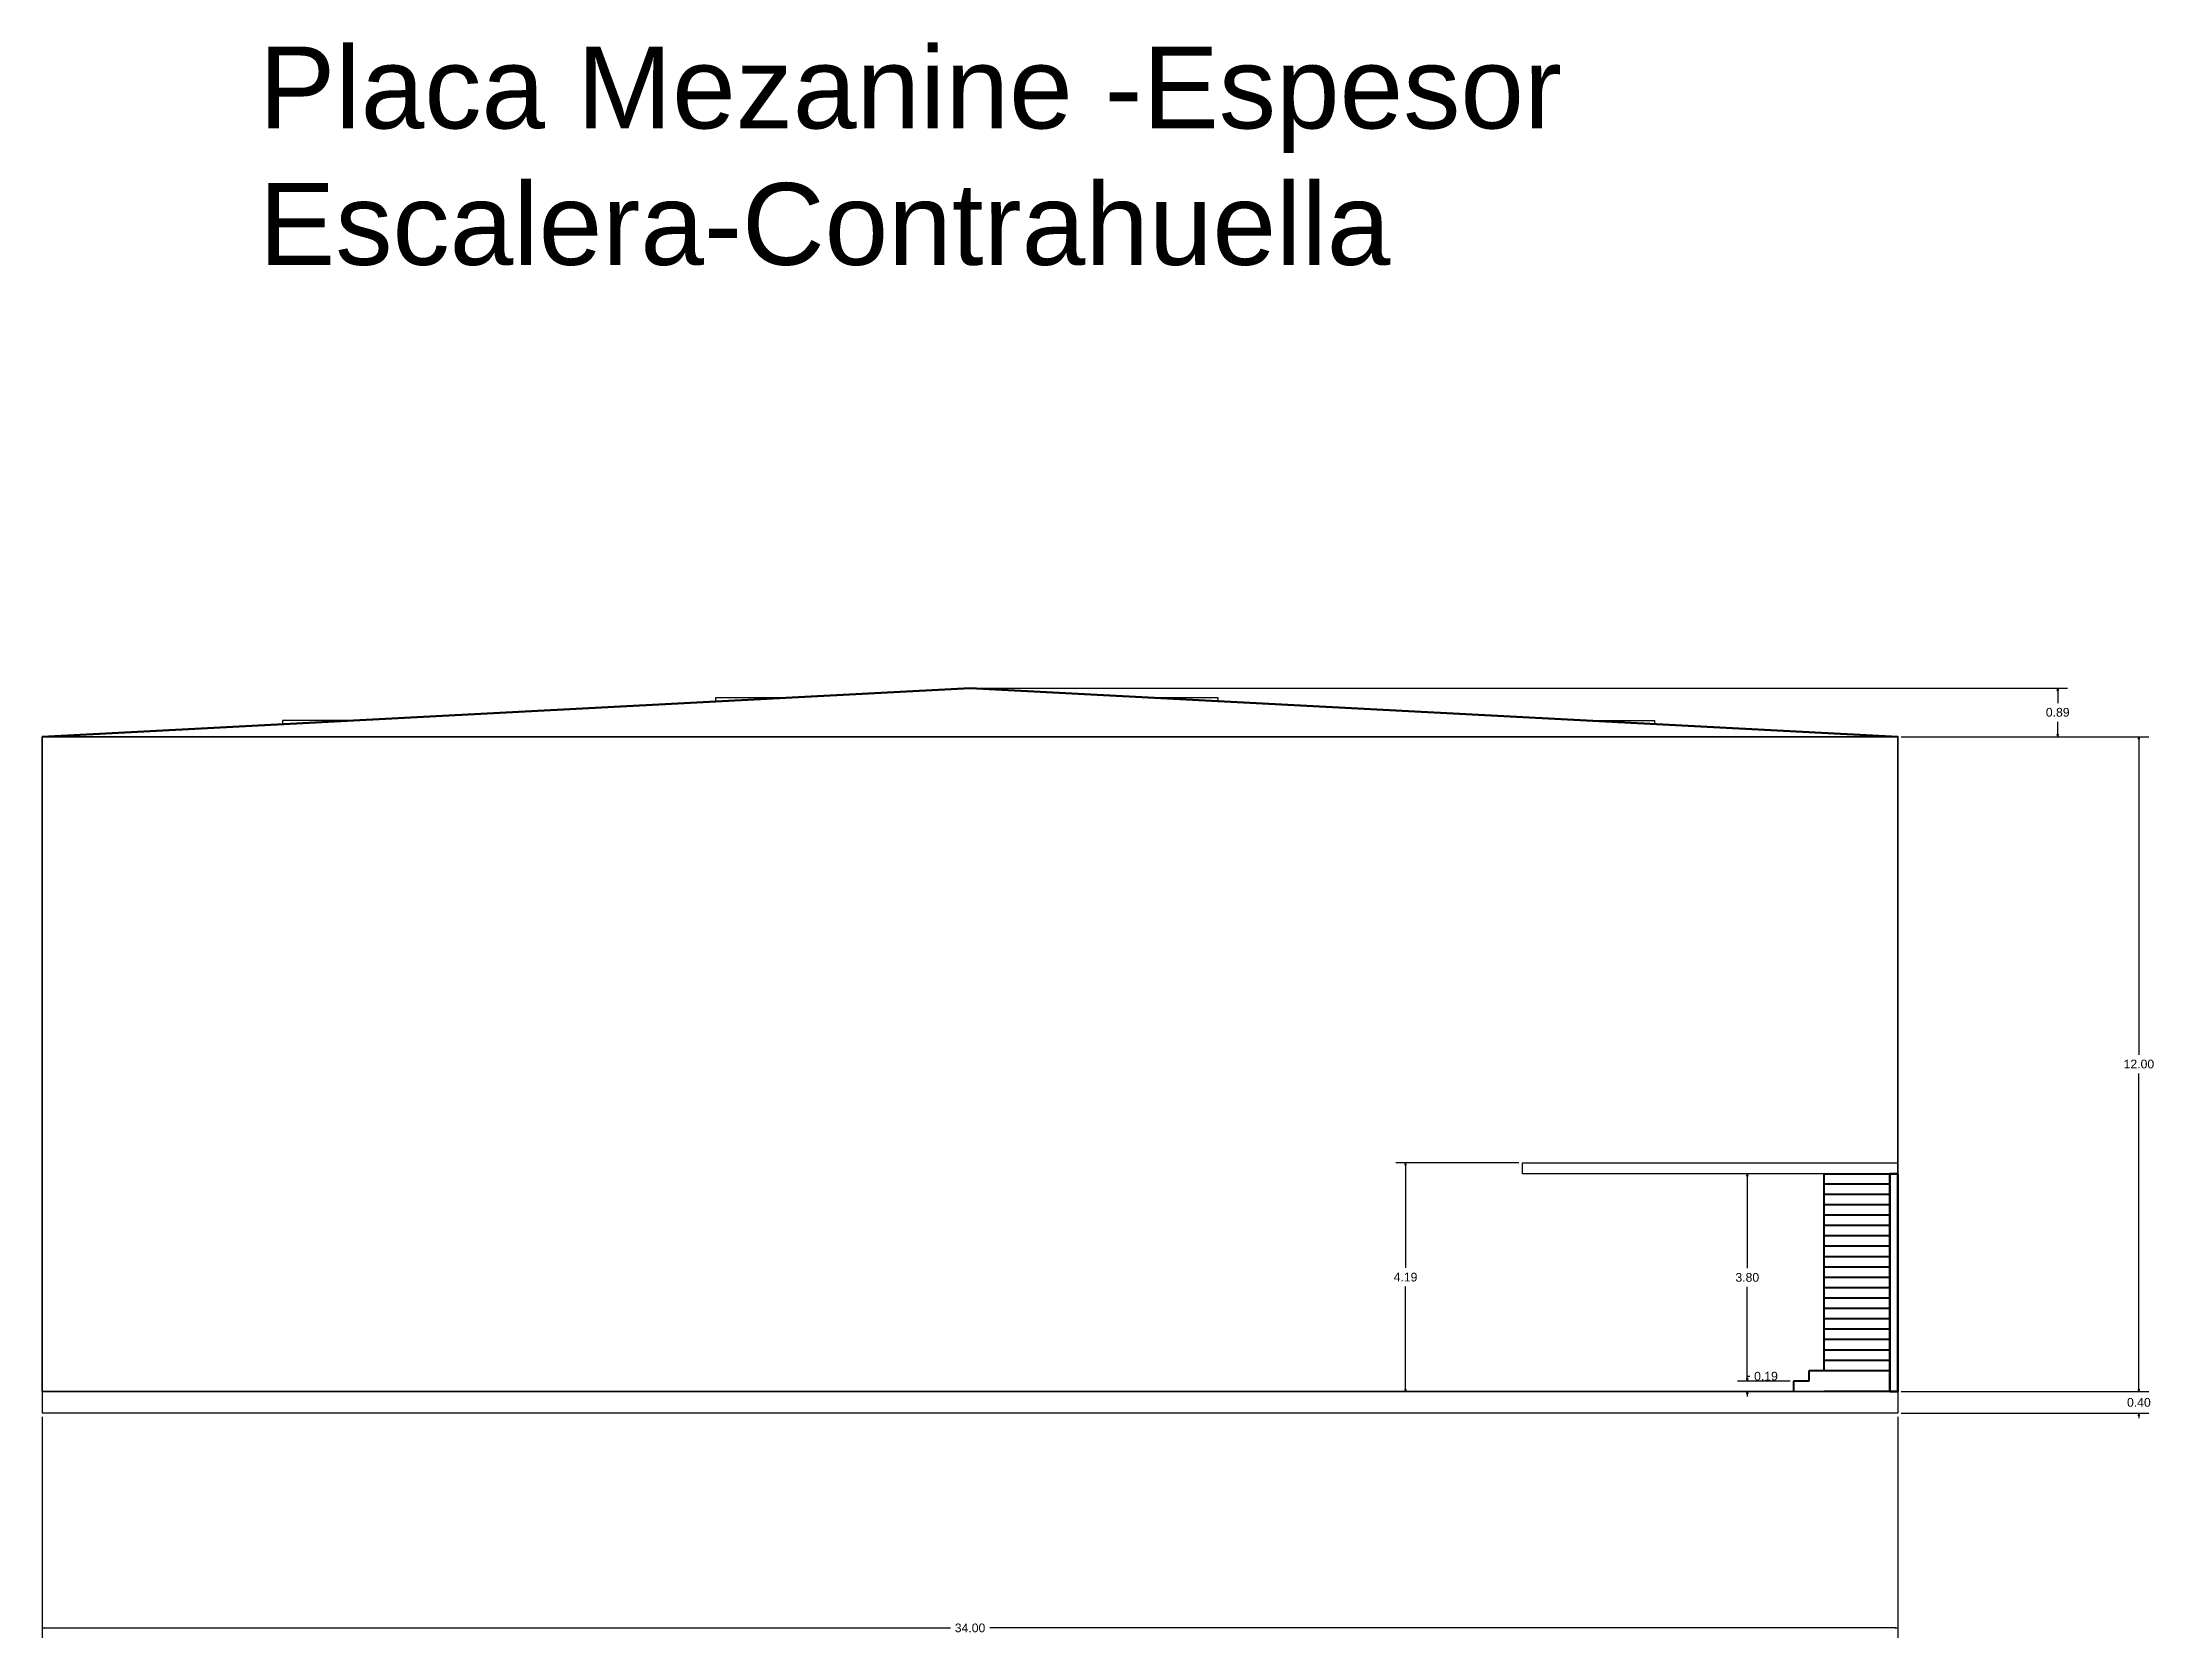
# Model space of a CAD drawing. Header units: metres. Extents: x -1 to 720, y -8 to 179.
# Drawn here: x 263.1 to 301.79, y 115.64 to 144.88 of the extents above; entities that cross this region are included whole.
import ezdxf

# ---------------------------------------------------------------- set-up
doc = ezdxf.new("R2010")
doc.units = ezdxf.units.M
doc.header["$PDMODE"] = 34
for name, color, linetype in [('0-Dimension', 9, 'Continuous'), ('E-AUXL', 7, 'Continuous'), ('S-FNDN', 7, 'Continuous'), ('S-PLAT', 7, 'Continuous')]:
    doc.layers.add(name, color=color, linetype=linetype)
for name, color, linetype, lineweight in [('A-FLOR', 252, 'Continuous', 35), ('A-ROOF', 226, 'Continuous', 53), ('A-WALL', 7, 'Continuous', 60), ('S-STRS', 4, 'Continuous', 40), ('S-WALL', 7, 'Continuous', 60)]:
    doc.layers.add(name, color=color, linetype=linetype, lineweight=lineweight)
doc.styles.get("Standard").update_dxf_attribs({"font": 'arial.ttf'})
doc.dimstyles.new('DAPC Standard', dxfattribs={"dimtxt": 0.3, "dimasz": 0.18, "dimexe": 0.18, "dimexo": 0.0625, "dimgap": 0.09, "dimtad": 0, "dimtih": 1, "dimtoh": 1, "dimzin": 0, "dimdsep": 46, "dimtxsty": 'Standard', "dimblk": 'CLOSEDBLANK', "dimcen": 0.09, "dimazin": 0, "dimtfac": 1, "dimtofl": 0, "dimtmove": 0, "dimatfit": 3, "dimfxl": 1, "dimtolj": 1, "dimtzin": 0, "dimarcsym": 0})

msp = doc.modelspace()

# ---------------------------------------------------------------- texts
at = {"layer": 'A-WALL', "insert": (267.074, 144.803), "char_height": 1.5, "attachment_point": 1}
msp.add_mtext_dynamic_manual_height_columns('Placa Mezanine -Espesor\\PEscalera-Contrahuella', width=28.01302, gutter_width=7.5, heights=[0], dxfattribs=at)

# ---------------------------------------------------------------- blocks, each defined once
blk = doc.blocks.new('_ClosedBlank')
at = {"color": 0, "linetype": 'ByBlock', "lineweight": -2}
for p, q in [((-1, 0.17), (0, 0)), ((-1, 0.17), (-1, -0.17)), ((0, 0), (-1, -0.17))]:
    blk.add_line(p, q, dxfattribs=at)
blk = doc.blocks.new('*D227')
at = {"layer": '0-Dimension', "color": 0, "lineweight": -2, "transparency": 16777216}
for p, q in [((280.164, 133.047), (300.21, 133.047)), ((300.03, 133.002), (300.03, 132.773)), ((300.03, 132.201), (300.03, 132.43)), ((297.164, 132.156), (300.21, 132.156))]:
    blk.add_line(p, q, dxfattribs=at)
at = {"layer": 'Defpoints', "color": 0, "transparency": 16777216}
for p in [(280.101, 133.047), (300.03, 133.047), (297.101, 132.156)]:
    blk.add_point(p, dxfattribs=at)
at = {"layer": '0-Dimension', "color": 0, "lineweight": -2, "transparency": 16777216, "xscale": 0.045, "yscale": 0.045, "zscale": 0.045}
for p, rotation in [((300.03, 133.047), 90), ((300.03, 132.156), 270)]:
    blk.add_blockref('_ClosedBlank', p, dxfattribs=dict(at, rotation=rotation))
at = {"layer": '0-Dimension', "color": 0, "transparency": 16777216, "insert": (300.03, 132.602), "char_height": 0.16, "attachment_point": 5}
blk.add_mtext('\\A1;0.89', dxfattribs=at)
blk = doc.blocks.new('*D228')
at = {"layer": '0-Dimension', "color": 0, "lineweight": -2, "transparency": 16777216}
for p, q in [((290.159, 124.346), (287.9, 124.346)), ((288.08, 124.301), (288.08, 122.423)), ((288.08, 120.201), (288.08, 122.079)), ((290.159, 120.156), (287.9, 120.156))]:
    blk.add_line(p, q, dxfattribs=at)
at = {"layer": 'Defpoints', "color": 0, "transparency": 16777216}
for p in [(290.221, 124.346), (288.08, 120.156), (290.221, 120.156)]:
    blk.add_point(p, dxfattribs=at)
at = {"layer": '0-Dimension', "color": 0, "lineweight": -2, "transparency": 16777216, "xscale": 0.045, "yscale": 0.045, "zscale": 0.045}
for p, rotation in [((288.08, 124.346), 90), ((288.08, 120.156), 270)]:
    blk.add_blockref('_ClosedBlank', p, dxfattribs=dict(at, rotation=rotation))
at = {"layer": '0-Dimension', "color": 0, "transparency": 16777216, "insert": (288.08, 122.251), "char_height": 0.16, "attachment_point": 5}
blk.add_mtext('\\A1;4.19', dxfattribs=at)
blk = doc.blocks.new('*D229')
at = {"layer": '0-Dimension', "color": 0, "lineweight": -2, "transparency": 16777216}
for p, q in [((295.129, 120.346), (294.162, 120.346)), ((294.342, 120.391), (294.342, 120.436)), ((294.342, 120.436), (294.387, 120.436)), ((295.129, 120.156), (294.162, 120.156)), ((294.342, 120.111), (294.342, 120.066))]:
    blk.add_line(p, q, dxfattribs=at)
at = {"layer": 'Defpoints', "color": 0, "transparency": 16777216}
for p in [(294.342, 120.346), (295.191, 120.346), (295.191, 120.156)]:
    blk.add_point(p, dxfattribs=at)
at = {"layer": '0-Dimension', "color": 0, "lineweight": -2, "transparency": 16777216, "xscale": 0.045, "yscale": 0.045, "zscale": 0.045}
for p, rotation in [((294.342, 120.346), 270), ((294.342, 120.156), 90)]:
    blk.add_blockref('_ClosedBlank', p, dxfattribs=dict(at, rotation=rotation))
at = {"layer": '0-Dimension', "color": 0, "transparency": 16777216, "insert": (294.685, 120.436), "char_height": 0.16, "attachment_point": 5}
blk.add_mtext('\\A1;0.19', dxfattribs=at)
blk = doc.blocks.new('*D230')
at = {"layer": '0-Dimension', "color": 0, "lineweight": -2, "transparency": 16777216}
for p, q in [((295.228, 124.146), (294.162, 124.146)), ((294.342, 124.101), (294.342, 122.418)), ((294.342, 120.391), (294.342, 122.074)), ((295.129, 120.346), (294.162, 120.346))]:
    blk.add_line(p, q, dxfattribs=at)
at = {"layer": 'Defpoints', "color": 0, "transparency": 16777216}
for p in [(294.342, 124.146), (295.29, 124.146), (295.191, 120.346)]:
    blk.add_point(p, dxfattribs=at)
at = {"layer": '0-Dimension', "color": 0, "lineweight": -2, "transparency": 16777216, "xscale": 0.045, "yscale": 0.045, "zscale": 0.045}
for p, rotation in [((294.342, 124.146), 90), ((294.342, 120.346), 270)]:
    blk.add_blockref('_ClosedBlank', p, dxfattribs=dict(at, rotation=rotation))
at = {"layer": '0-Dimension', "color": 0, "transparency": 16777216, "insert": (294.342, 122.246), "char_height": 0.16, "attachment_point": 5}
blk.add_mtext('\\A1;3.80', dxfattribs=at)
blk = doc.blocks.new('*D231')
at = {"layer": '0-Dimension', "color": 0, "lineweight": -2, "transparency": 16777216}
for p, q in [((263.101, 119.694), (263.101, 115.642)), ((297.101, 119.694), (297.101, 115.642)), ((263.146, 115.822), (279.742, 115.822)), ((297.056, 115.822), (280.461, 115.822))]:
    blk.add_line(p, q, dxfattribs=at)
at = {"layer": 'Defpoints', "color": 0, "transparency": 16777216}
for p in [(263.101, 119.756), (297.101, 119.756), (297.101, 115.822)]:
    blk.add_point(p, dxfattribs=at)
at = {"layer": '0-Dimension', "color": 0, "lineweight": -2, "transparency": 16777216, "xscale": 0.045, "yscale": 0.045, "zscale": 0.045, "rotation": 180}
blk.add_blockref('_ClosedBlank', (263.101, 115.822), dxfattribs=at)
at = {"layer": '0-Dimension', "color": 0, "lineweight": -2, "transparency": 16777216, "xscale": 0.045, "yscale": 0.045, "zscale": 0.045}
blk.add_blockref('_ClosedBlank', (297.101, 115.822), dxfattribs=at)
at = {"layer": '0-Dimension', "color": 0, "transparency": 16777216, "insert": (280.101, 115.822), "char_height": 0.16, "attachment_point": 5}
blk.add_mtext('\\A1;34.00', dxfattribs=at)
blk = doc.blocks.new('*D232')
at = {"layer": '0-Dimension', "color": 0, "lineweight": -2, "transparency": 16777216}
for p, q in [((297.164, 120.156), (301.697, 120.156)), ((301.517, 120.201), (301.517, 120.246)), ((297.164, 119.756), (301.697, 119.756)), ((301.517, 119.711), (301.517, 119.666))]:
    blk.add_line(p, q, dxfattribs=at)
at = {"layer": 'Defpoints', "color": 0, "transparency": 16777216}
for p in [(297.101, 120.156), (301.517, 120.156), (297.101, 119.756)]:
    blk.add_point(p, dxfattribs=at)
at = {"layer": '0-Dimension', "color": 0, "lineweight": -2, "transparency": 16777216, "xscale": 0.045, "yscale": 0.045, "zscale": 0.045}
for p, rotation in [((301.517, 120.156), 270), ((301.517, 119.756), 90)]:
    blk.add_blockref('_ClosedBlank', p, dxfattribs=dict(at, rotation=rotation))
at = {"layer": '0-Dimension', "color": 0, "transparency": 16777216, "insert": (301.517, 119.956), "char_height": 0.16, "attachment_point": 5}
blk.add_mtext('\\A1;0.40', dxfattribs=at)
blk = doc.blocks.new('*D233')
at = {"layer": '0-Dimension', "color": 0, "lineweight": -2, "transparency": 16777216}
for p, q in [((297.164, 132.156), (301.697, 132.156)), ((301.517, 132.111), (301.517, 126.328)), ((301.517, 120.201), (301.517, 125.984)), ((297.164, 120.156), (301.697, 120.156))]:
    blk.add_line(p, q, dxfattribs=at)
at = {"layer": 'Defpoints', "color": 0, "transparency": 16777216}
for p in [(297.101, 132.156), (301.517, 132.156), (297.101, 120.156)]:
    blk.add_point(p, dxfattribs=at)
at = {"layer": '0-Dimension', "color": 0, "lineweight": -2, "transparency": 16777216, "xscale": 0.045, "yscale": 0.045, "zscale": 0.045}
for p, rotation in [((301.517, 132.156), 90), ((301.517, 120.156), 270)]:
    blk.add_blockref('_ClosedBlank', p, dxfattribs=dict(at, rotation=rotation))
at = {"layer": '0-Dimension', "color": 0, "transparency": 16777216, "insert": (301.517, 126.156), "char_height": 0.16, "attachment_point": 5}
blk.add_mtext('\\A1;12.00', dxfattribs=at)

# ---------------------------------------------------------------- dimensions: what is measured, and where the dimension line sits
at = {"layer": '0-Dimension'}
for base, p1, p2, override, picture, middle in [((300.03, 133.047), (297.101, 132.156), (280.101, 133.047), {"dimtxt": 0.16, "dimasz": 0.045, "dimtmove": 1}, '*D227', (300.03, 132.602)), ((301.517, 132.156), (297.101, 120.156), (297.101, 132.156), {"dimtxt": 0.16, "dimasz": 0.045, "dimtmove": 1}, '*D233', (301.517, 126.156)), ((288.08, 120.156), (290.221, 124.346), (290.221, 120.156), {"dimtxt": 0.16, "dimasz": 0.045}, '*D228', (288.08, 122.251)), ((294.342, 124.146), (295.191, 120.346), (295.29, 124.146), {"dimtxt": 0.16, "dimasz": 0.045, "dimtmove": 1}, '*D230', (294.342, 122.246)), ((294.342, 120.346), (295.191, 120.156), (295.191, 120.346), {"dimtxt": 0.16, "dimasz": 0.045}, '*D229', (294.685, 120.436)), ((301.517, 120.156), (297.101, 119.756), (297.101, 120.156), {"dimtxt": 0.16, "dimasz": 0.045}, '*D232', (301.517, 119.956))]:
    dim = msp.add_linear_dim(base=base, p1=p1, p2=p2, angle=90, dimstyle='DAPC Standard', override=override, dxfattribs=at)
    dim.commit()
    dim.dimension.update_dxf_attribs({"geometry": picture, "text_midpoint": middle})
dim = msp.add_linear_dim(base=(297.101, 115.822), p1=(263.101, 119.756), p2=(297.101, 119.756), dimstyle='DAPC Standard', override={"dimtxt": 0.16, "dimasz": 0.045}, dxfattribs=at)
dim.commit()
dim.dimension.update_dxf_attribs({"geometry": '*D231', "text_midpoint": (280.101, 115.822)})

# ---------------------------------------------------------------- linework, layer by layer
msp.add_line((297.101, 120.156), (297.101, 124.146))
at = {"layer": 'A-FLOR'}
msp.add_lwpolyline([(263.101, 132.156), (263.101, 120.156), (297.101, 120.156), (297.101, 132.156)], close=True, dxfattribs=at)
at = {"layer": 'A-ROOF'}
for p, q in [((263.101, 132.156), (280.101, 133.047)), ((280.101, 133.047), (297.101, 132.156))]:
    msp.add_line(p, q, dxfattribs=at)
at = {"layer": 'E-AUXL'}
for p, q in [((276.64, 132.866), (275.44, 132.866)), ((275.44, 132.866), (275.44, 132.803)), ((283.44, 132.872), (284.64, 132.872)), ((284.64, 132.872), (284.64, 132.809)), ((268.701, 132.45), (267.501, 132.45)), ((267.501, 132.45), (267.501, 132.387)), ((268.64, 132.45), (268.64, 132.446)), ((291.44, 132.453), (292.64, 132.453)), ((292.64, 132.453), (292.64, 132.39)), ((268.64, 132.156), (276.64, 132.156))]:
    msp.add_line(p, q, dxfattribs=at)
for points in [[(267.501, 132.156), (263.101, 132.156), (268.701, 132.156)], [(283.44, 132.156), (276.64, 132.156), (284.64, 132.156), (291.44, 132.156)]]:
    msp.add_lwpolyline(points, dxfattribs=at)
at = {"layer": 'S-FNDN'}
for p, q in [((263.101, 120.156), (263.101, 119.756)), ((297.101, 120.156), (297.101, 119.756)), ((297.101, 119.756), (263.101, 119.756))]:
    msp.add_line(p, q, dxfattribs=at)
msp.add_lwpolyline([(263.101, 132.156), (263.101, 120.156), (297.101, 120.156), (297.101, 132.156)], dxfattribs=at)
at = {"layer": 'S-PLAT'}
for p, q in [((263.101, 132.156), (280.101, 133.047)), ((297.101, 132.156), (280.101, 133.047)), ((290.221, 124.146), (290.221, 124.346)), ((290.221, 124.346), (297.101, 124.346)), ((297.101, 124.346), (297.101, 124.146)), ((297.101, 124.146), (290.221, 124.146))]:
    msp.add_line(p, q, dxfattribs=at)
at = {"layer": 'S-STRS'}
for p, q in [((295.751, 120.536), (295.751, 124.146)), ((295.751, 124.146), (296.951, 124.146)), ((296.951, 123.956), (295.751, 123.956)), ((296.951, 124.146), (296.951, 123.956)), ((296.951, 123.956), (296.951, 123.766)), ((296.951, 123.766), (295.751, 123.766)), ((296.951, 123.576), (295.751, 123.576)), ((296.951, 123.766), (296.951, 123.576)), ((296.951, 123.576), (296.951, 123.386)), ((296.951, 123.386), (295.751, 123.386)), ((296.951, 123.196), (295.751, 123.196)), ((296.951, 123.386), (296.951, 123.196)), ((296.951, 123.196), (296.951, 123.006)), ((296.951, 123.006), (295.751, 123.006)), ((296.951, 122.816), (295.751, 122.816)), ((296.951, 123.006), (296.951, 122.816)), ((296.951, 122.816), (296.951, 122.626)), ((296.951, 122.626), (295.751, 122.626)), ((296.951, 122.436), (295.751, 122.436)), ((296.951, 122.626), (296.951, 122.436)), ((296.951, 122.436), (296.951, 122.436)), ((296.951, 122.436), (296.951, 122.246)), ((296.951, 122.246), (295.751, 122.246)), ((296.946, 122.056), (295.751, 122.056)), ((296.951, 122.246), (296.946, 122.056)), ((296.951, 122.056), (296.951, 121.866)), ((296.951, 121.866), (295.751, 121.866)), ((296.951, 121.676), (295.751, 121.676)), ((296.951, 121.486), (295.751, 121.486)), ((296.951, 121.866), (296.951, 121.676)), ((296.951, 121.676), (296.951, 121.486)), ((296.951, 121.486), (296.951, 121.296)), ((296.951, 121.296), (295.751, 121.296)), ((296.951, 121.106), (295.751, 121.106)), ((296.951, 121.296), (296.951, 121.106)), ((296.951, 121.106), (296.951, 120.916)), ((296.951, 120.916), (295.751, 120.916)), ((296.951, 120.726), (295.751, 120.726)), ((296.951, 120.916), (296.951, 120.726)), ((296.951, 120.726), (296.951, 120.536)), ((295.471, 120.346), (295.191, 120.346)), ((295.191, 120.346), (295.191, 120.156)), ((295.751, 120.536), (295.471, 120.536)), ((295.471, 120.536), (295.471, 120.346)), ((296.951, 120.536), (295.751, 120.536)), ((296.951, 120.536), (296.951, 120.536)), ((296.951, 120.536), (296.951, 120.346)), ((296.951, 120.156), (296.951, 120.346)), ((296.951, 120.156), (295.751, 120.156))]:
    msp.add_line(p, q, dxfattribs=at)
at = {"layer": 'S-WALL'}
for p, q in [((296.951, 120.156), (296.951, 124.146)), ((296.951, 124.146), (297.101, 124.146)), ((297.101, 124.146), (297.101, 120.156)), ((297.101, 120.156), (296.951, 120.156)), ((297.101, 120.156), (296.951, 120.156))]:
    msp.add_line(p, q, dxfattribs=at)

msp.set_redraw_order([(e.dxf.handle, doc.entitydb.next_handle()) for e in msp.query("TEXT MTEXT ATTDEF DIMENSION ARC_DIMENSION")])  # texts and dimensions are drawn at this point

doc.saveas('drawing.dxf')
